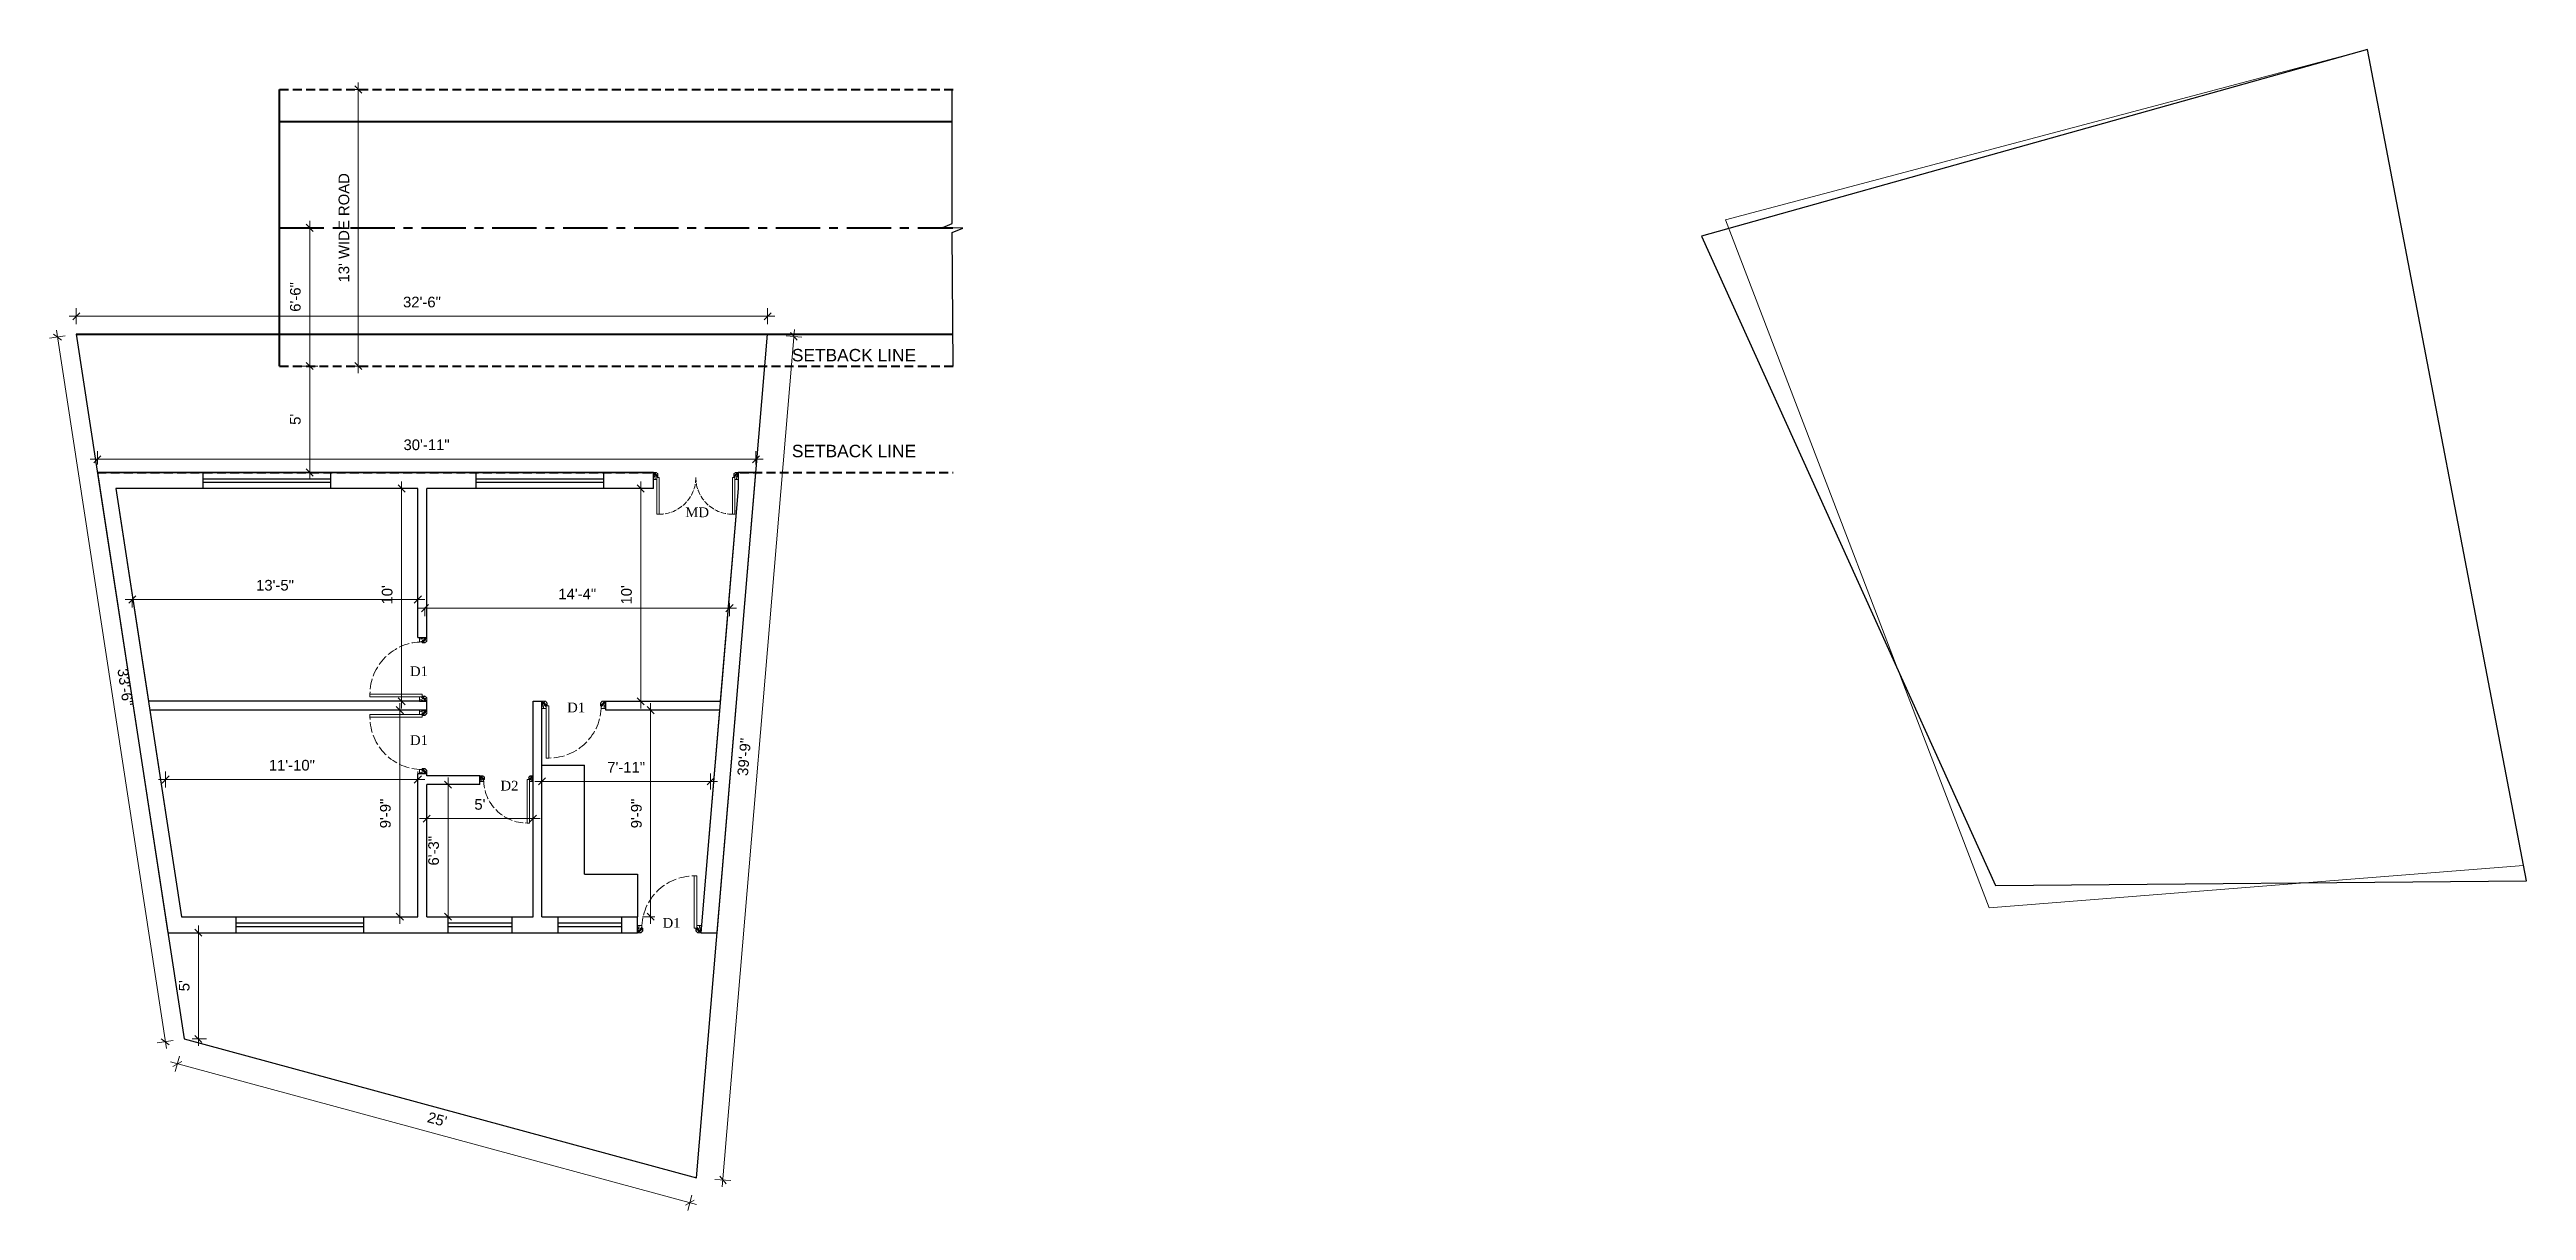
# Model space of a CAD drawing. Header units: inches. Extents: x 40927 to 78083, y -14649 to -3084.
# Drawn here: x 59810 to 61207, y -13404 to -12749 of the extents above; entities that cross this region are included whole.
import ezdxf

# ---------------------------------------------------------------- set-up
doc = ezdxf.new("R2010")
doc.units = ezdxf.units.IN
doc.header["$MEASUREMENT"] = 0
for name, pattern in [('ACAD_ISO02W100', [15, 12, -3]), ('CENTER', [2, 1.25, -0.25, 0.25, -0.25]), ('CONTINUA', [0]), ('DASHED2', [0.375, 0.25, -0.125])]:
    doc.linetypes.add(name, pattern=pattern)
for name, color, linetype, lineweight in [('A_Title Text', 105, 'Continuous', 60), ('Dim - internal', 4, 'Continuous', 9), ('Door-window', 150, 'Continuous', 9), ('ELE1', 3, 'Continuous', 9), ('ELEVATION', 6, 'Continuous', 30), ('hatch', 30, 'Continuous', 5), ('WALL', 240, 'Continuous', 30)]:
    doc.layers.add(name, color=color, linetype=linetype, lineweight=lineweight)
doc.layers.add('PDF_Boundary', color=7, linetype='Continuous')
doc.layers.add('PDF_Text', color=7, linetype='Continuous')
doc.styles.add('Arial', font='arial.ttf')
doc.styles.add('PDF Arial', font='arial.ttf')
doc.styles.get("Standard").update_dxf_attribs({"font": 'times.ttf'})
doc.dimstyles.new('Sudeep', dxfattribs={"dimtxt": 6, "dimasz": 4, "dimexe": 4.5, "dimexo": 4.5, "dimgap": 5, "dimtad": 1, "dimdec": 0, "dimlunit": 4, "dimtxsty": 'Arial', "dimblk": 'OBLIQUE', "dimcen": 250, "dimdle": 4, "dimclrd": 86, "dimclre": 5, "dimclrt": 1, "dimadec": 0, "dimazin": 0, "dimtfac": 1, "dimtdec": 0, "dimtix": 1, "dimtmove": 1, "dimatfit": 3, "dimldrblk": 'OBLIQUE', "dimfxl": 4.5, "dimfxlon": 1, "dimfrac": 2, "dimlwd": 15, "dimlwe": 13, "dimarcsym": 0})

msp = doc.modelspace()

# ---------------------------------------------------------------- texts
at = {"char_height": 5.4869}
for s, insert, width, attachment_point in [('{\\fTimes New Roman|b0|i0|c0|p18;MD}', (60168.49, -13007.49), 1396.073, 1), ('{\\fTimes New Roman|b0|i0|c0|p18;D1}', (60013.15, -13097.13), 54.2013, 1), ('{\\fTimes New Roman|b0|i0|c0|p18;D1}', (60101.82, -13117.55), 54.2013, 1), ('{\\fTimes New Roman|b0|i0|c0|p18;D1}', (60013.15, -13141.46), 54.2013, 7), ('{\\fTimes New Roman|b0|i0|c0|p18;D2}', (60064.2, -13167.15), 54.2013, 7), ('{\\fTimes New Roman|b0|i0|c0|p18;D1}', (60155.64, -13239.07), 54.2013, 1)]:
    msp.add_mtext(s, dxfattribs=dict(at, insert=insert, width=width, attachment_point=attachment_point))
at = {"layer": 'PDF_Text', "char_height": 7, "attachment_point": 7, "style": 'PDF Arial'}
for insert in [(60228.57, -12925.21), (60228.57, -12979.27)]:
    msp.add_mtext('SETBACK LINE', dxfattribs=dict(at, insert=insert))

# ---------------------------------------------------------------- blocks, each defined once
blk = doc.blocks.new('_Oblique')
at = {"color": 0, "linetype": 'ByBlock', "lineweight": -2}
blk.add_line((-0.5, -0.5), (0.5, 0.5), dxfattribs=at)
blk = doc.blocks.new('*D966')
at = {"layer": 'A_Title Text', "color": 86, "lineweight": 15, "transparency": 16777216}
blk.add_line((60007.4, -13242.3), (60007.4, -13117.8), dxfattribs=at)
at = {"layer": 'A_Title Text', "color": 5, "lineweight": 13, "transparency": 16777216}
for p, q in [((60011.9, -13121.8), (60002.9, -13121.8)), ((60011.9, -13238.3), (60002.9, -13238.3))]:
    blk.add_line(p, q, dxfattribs=at)
at = {"layer": 'Defpoints', "color": 0, "transparency": 16777216}
for p in [(60007.4, -13121.8), (60017.6, -13121.8), (60017.6, -13238.3)]:
    blk.add_point(p, dxfattribs=at)
at = {"layer": 'A_Title Text', "color": 86, "lineweight": 15, "transparency": 16777216, "xscale": 4, "yscale": 4, "zscale": 4}
for p, rotation in [((60007.4, -13121.8), 90), ((60007.4, -13238.3), 270)]:
    blk.add_blockref('_Oblique', p, dxfattribs=dict(at, rotation=rotation))
at = {"layer": 'A_Title Text', "color": 1, "transparency": 16777216, "insert": (59999.3, -13180.1), "char_height": 6, "attachment_point": 5, "rotation": 90, "style": 'Arial'}
blk.add_mtext('9\'-9"', dxfattribs=at)
blk = doc.blocks.new('*D967')
at = {"layer": 'A_Title Text', "color": 86, "lineweight": 15, "transparency": 16777216}
blk.add_line((59956.6, -12923.8), (59956.6, -12991.8), dxfattribs=at)
at = {"layer": 'A_Title Text', "color": 5, "lineweight": 13, "transparency": 16777216}
for p, q in [((59952.1, -12927.8), (59961.1, -12927.8)), ((59952.1, -12987.8), (59961.1, -12987.8))]:
    blk.add_line(p, q, dxfattribs=at)
at = {"layer": 'Defpoints', "color": 0, "transparency": 16777216}
for p in [(59939.6, -12927.8), (59939.6, -12987.8), (59956.6, -12987.8)]:
    blk.add_point(p, dxfattribs=at)
at = {"layer": 'A_Title Text', "color": 86, "lineweight": 15, "transparency": 16777216, "xscale": 4, "yscale": 4, "zscale": 4}
for p, rotation in [((59956.6, -12927.8), 90), ((59956.6, -12987.8), 270)]:
    blk.add_blockref('_Oblique', p, dxfattribs=dict(at, rotation=rotation))
at = {"layer": 'A_Title Text', "color": 1, "transparency": 16777216, "insert": (59948.5, -12957.8), "char_height": 6, "attachment_point": 5, "rotation": 90, "style": 'Arial'}
blk.add_mtext("5'", dxfattribs=at)
blk = doc.blocks.new('*D968')
at = {"layer": 'A_Title Text', "color": 86, "lineweight": 15, "transparency": 16777216}
blk.add_line((59893.8, -13311.2), (59893.8, -13243.3), dxfattribs=at)
at = {"layer": 'A_Title Text', "color": 5, "lineweight": 13, "transparency": 16777216}
for p, q in [((59890.2, -13247.3), (59898.3, -13247.3)), ((59890.2, -13307.2), (59898.3, -13307.2))]:
    blk.add_line(p, q, dxfattribs=at)
at = {"layer": 'Defpoints', "color": 0, "transparency": 16777216}
for p in [(59885.7, -13247.3), (59893.8, -13247.3), (59885.7, -13307.2)]:
    blk.add_point(p, dxfattribs=at)
at = {"layer": 'A_Title Text', "color": 86, "lineweight": 15, "transparency": 16777216, "xscale": 4, "yscale": 4, "zscale": 4}
for p, rotation in [((59893.8, -13247.3), 90), ((59893.8, -13307.2), 270)]:
    blk.add_blockref('_Oblique', p, dxfattribs=dict(at, rotation=rotation))
at = {"layer": 'A_Title Text', "color": 1, "transparency": 16777216, "insert": (59885.8, -13277.2), "char_height": 6, "attachment_point": 5, "rotation": 90, "style": 'Arial'}
blk.add_mtext("5'", dxfattribs=at)
blk = doc.blocks.new('*D969')
at = {"layer": 'A_Title Text', "color": 86, "lineweight": 15, "transparency": 16777216}
blk.add_line((59871.3, -13160.9), (60021.6, -13160.9), dxfattribs=at)
at = {"layer": 'A_Title Text', "color": 5, "lineweight": 13, "transparency": 16777216}
for p, q in [((59875.3, -13165.4), (59875.3, -13156.4)), ((60017.6, -13165.4), (60017.6, -13156.4))]:
    blk.add_line(p, q, dxfattribs=at)
at = {"layer": 'Defpoints', "color": 0, "transparency": 16777216}
for p in [(60017.6, -13160.9), (59875.3, -13180.1), (60017.6, -13180.1)]:
    blk.add_point(p, dxfattribs=at)
at = {"layer": 'A_Title Text', "color": 86, "lineweight": 15, "transparency": 16777216, "xscale": 4, "yscale": 4, "zscale": 4, "rotation": 180}
blk.add_blockref('_Oblique', (59875.3, -13160.9), dxfattribs=at)
at = {"layer": 'A_Title Text', "color": 86, "lineweight": 15, "transparency": 16777216, "xscale": 4, "yscale": 4, "zscale": 4}
blk.add_blockref('_Oblique', (60017.6, -13160.9), dxfattribs=at)
at = {"layer": 'A_Title Text', "color": 1, "transparency": 16777216, "insert": (59946.5, -13152.9), "char_height": 6, "attachment_point": 5, "style": 'Arial'}
blk.add_mtext('11\'-10"', dxfattribs=at)
blk = doc.blocks.new('*D970')
at = {"layer": 'A_Title Text', "color": 86, "lineweight": 15, "transparency": 16777216}
blk.add_line((60186.7, -13162), (60083.6, -13162), dxfattribs=at)
at = {"layer": 'A_Title Text', "color": 5, "lineweight": 13, "transparency": 16777216}
for p, q in [((60087.6, -13166.5), (60087.6, -13157.5)), ((60182.7, -13166.5), (60182.7, -13157.5))]:
    blk.add_line(p, q, dxfattribs=at)
at = {"layer": 'Defpoints', "color": 0, "transparency": 16777216}
for p in [(60087.6, -13162), (60087.6, -13180.1), (60182.7, -13184.6)]:
    blk.add_point(p, dxfattribs=at)
at = {"layer": 'A_Title Text', "color": 86, "lineweight": 15, "transparency": 16777216, "xscale": 4, "yscale": 4, "zscale": 4, "rotation": 180}
blk.add_blockref('_Oblique', (60087.6, -13162), dxfattribs=at)
at = {"layer": 'A_Title Text', "color": 86, "lineweight": 15, "transparency": 16777216, "xscale": 4, "yscale": 4, "zscale": 4}
blk.add_blockref('_Oblique', (60182.7, -13162), dxfattribs=at)
at = {"layer": 'A_Title Text', "color": 1, "transparency": 16777216, "insert": (60135.1, -13154), "char_height": 6, "attachment_point": 5, "style": 'Arial'}
blk.add_mtext('7\'-11"', dxfattribs=at)
blk = doc.blocks.new('*D971')
at = {"layer": 'A_Title Text', "color": 86, "lineweight": 15, "transparency": 16777216}
blk.add_line((60148.9, -13117.8), (60148.9, -13242.3), dxfattribs=at)
at = {"layer": 'A_Title Text', "color": 5, "lineweight": 13, "transparency": 16777216}
for p, q in [((60151.3, -13121.8), (60144.4, -13121.8)), ((60151.3, -13238.3), (60144.4, -13238.3))]:
    blk.add_line(p, q, dxfattribs=at)
at = {"layer": 'Defpoints', "color": 0, "transparency": 16777216}
for p in [(60155.8, -13121.8), (60148.9, -13238.3), (60155.8, -13238.3)]:
    blk.add_point(p, dxfattribs=at)
at = {"layer": 'A_Title Text', "color": 86, "lineweight": 15, "transparency": 16777216, "xscale": 4, "yscale": 4, "zscale": 4}
for p, rotation in [((60148.9, -13121.8), 90), ((60148.9, -13238.3), 270)]:
    blk.add_blockref('_Oblique', p, dxfattribs=dict(at, rotation=rotation))
at = {"layer": 'A_Title Text', "color": 1, "transparency": 16777216, "insert": (60140.9, -13180.1), "char_height": 6, "attachment_point": 5, "rotation": 90, "style": 'Arial'}
blk.add_mtext('9\'-9"', dxfattribs=at)
blk = doc.blocks.new('*D972')
at = {"layer": 'A_Title Text', "color": 86, "lineweight": 15, "transparency": 16777216}
blk.add_line((60008.4, -13120.8), (60008.4, -12992.8), dxfattribs=at)
at = {"layer": 'A_Title Text', "color": 5, "lineweight": 13, "transparency": 16777216}
for p, q in [((60012.9, -12996.8), (60003.9, -12996.8)), ((60012.9, -13116.8), (60003.9, -13116.8))]:
    blk.add_line(p, q, dxfattribs=at)
at = {"layer": 'Defpoints', "color": 0, "transparency": 16777216}
for p in [(60008.4, -12996.8), (60017.6, -12996.8), (60017.6, -13116.8)]:
    blk.add_point(p, dxfattribs=at)
at = {"layer": 'A_Title Text', "color": 86, "lineweight": 15, "transparency": 16777216, "xscale": 4, "yscale": 4, "zscale": 4}
for p, rotation in [((60008.4, -12996.8), 90), ((60008.4, -13116.8), 270)]:
    blk.add_blockref('_Oblique', p, dxfattribs=dict(at, rotation=rotation))
at = {"layer": 'A_Title Text', "color": 1, "transparency": 16777216, "insert": (60000.3, -13056.8), "char_height": 6, "attachment_point": 5, "rotation": 90, "style": 'Arial'}
blk.add_mtext("10'", dxfattribs=at)
blk = doc.blocks.new('*D973')
at = {"layer": 'A_Title Text', "color": 86, "lineweight": 15, "transparency": 16777216}
blk.add_line((59852.5, -13059.4), (60021.6, -13059.4), dxfattribs=at)
at = {"layer": 'A_Title Text', "color": 5, "lineweight": 13, "transparency": 16777216}
for p, q in [((59856.5, -13059.4), (59856.5, -13063.9)), ((60017.6, -13059.4), (60017.6, -13063.9))]:
    blk.add_line(p, q, dxfattribs=at)
at = {"layer": 'Defpoints', "color": 0, "transparency": 16777216}
for p in [(59856.5, -13056.8), (60017.6, -13056.8), (60017.6, -13059.4)]:
    blk.add_point(p, dxfattribs=at)
at = {"layer": 'A_Title Text', "color": 86, "lineweight": 15, "transparency": 16777216, "xscale": 4, "yscale": 4, "zscale": 4, "rotation": 180}
blk.add_blockref('_Oblique', (59856.5, -13059.4), dxfattribs=at)
at = {"layer": 'A_Title Text', "color": 86, "lineweight": 15, "transparency": 16777216, "xscale": 4, "yscale": 4, "zscale": 4}
blk.add_blockref('_Oblique', (60017.6, -13059.4), dxfattribs=at)
at = {"layer": 'A_Title Text', "color": 1, "transparency": 16777216, "insert": (59937, -13051.4), "char_height": 6, "attachment_point": 5, "style": 'Arial'}
blk.add_mtext('13\'-5"', dxfattribs=at)
blk = doc.blocks.new('*D974')
at = {"layer": 'A_Title Text', "color": 86, "lineweight": 15, "transparency": 16777216}
blk.add_line((60212.3, -12980.3), (59832.8, -12980.3), dxfattribs=at)
at = {"layer": 'A_Title Text', "color": 5, "lineweight": 13, "transparency": 16777216}
for p, q in [((59836.8, -12983.3), (59836.8, -12975.8)), ((60208.3, -12983.3), (60208.3, -12975.8))]:
    blk.add_line(p, q, dxfattribs=at)
at = {"layer": 'Defpoints', "color": 0, "transparency": 16777216}
for p in [(59836.8, -12980.3), (59836.8, -12987.8), (60208.3, -12987.8)]:
    blk.add_point(p, dxfattribs=at)
at = {"layer": 'A_Title Text', "color": 86, "lineweight": 15, "transparency": 16777216, "xscale": 4, "yscale": 4, "zscale": 4, "rotation": 180}
blk.add_blockref('_Oblique', (59836.8, -12980.3), dxfattribs=at)
at = {"layer": 'A_Title Text', "color": 86, "lineweight": 15, "transparency": 16777216, "xscale": 4, "yscale": 4, "zscale": 4}
blk.add_blockref('_Oblique', (60208.3, -12980.3), dxfattribs=at)
at = {"layer": 'A_Title Text', "color": 1, "transparency": 16777216, "insert": (60022.5, -12972.2), "char_height": 6, "attachment_point": 5, "style": 'Arial'}
blk.add_mtext('30\'-11"', dxfattribs=at)
blk = doc.blocks.new('*D975')
at = {"layer": 'A_Title Text', "color": 86, "lineweight": 15, "transparency": 16777216}
blk.add_line((60017.6, -13064.3), (60197.4, -13064.3), dxfattribs=at)
at = {"layer": 'A_Title Text', "color": 5, "lineweight": 13, "transparency": 16777216}
for p, q in [((60021.6, -13063.9), (60021.6, -13068.8)), ((60193.4, -13061.3), (60193.4, -13068.8))]:
    blk.add_line(p, q, dxfattribs=at)
at = {"layer": 'Defpoints', "color": 0, "transparency": 16777216}
for p in [(60021.6, -13059.4), (60193.4, -13056.8), (60193.4, -13064.3)]:
    blk.add_point(p, dxfattribs=at)
at = {"layer": 'A_Title Text', "color": 86, "lineweight": 15, "transparency": 16777216, "xscale": 4, "yscale": 4, "zscale": 4, "rotation": 180}
blk.add_blockref('_Oblique', (60021.6, -13064.3), dxfattribs=at)
at = {"layer": 'A_Title Text', "color": 86, "lineweight": 15, "transparency": 16777216, "xscale": 4, "yscale": 4, "zscale": 4}
blk.add_blockref('_Oblique', (60193.4, -13064.3), dxfattribs=at)
at = {"layer": 'A_Title Text', "color": 1, "transparency": 16777216, "insert": (60107.5, -13056.3), "char_height": 6, "attachment_point": 5, "style": 'Arial'}
blk.add_mtext('14\'-4"', dxfattribs=at)
blk = doc.blocks.new('*D976')
at = {"layer": 'A_Title Text', "color": 86, "lineweight": 15, "transparency": 16777216}
blk.add_line((60143.3, -13120.8), (60143.3, -12992.8), dxfattribs=at)
at = {"layer": 'A_Title Text', "color": 5, "lineweight": 13, "transparency": 16777216}
for p, q in [((60138.8, -12996.8), (60147.8, -12996.8)), ((60138.8, -13116.8), (60147.8, -13116.8))]:
    blk.add_line(p, q, dxfattribs=at)
at = {"layer": 'Defpoints', "color": 0, "transparency": 16777216}
for p in [(60022.6, -12996.8), (60143.3, -12996.8), (60022.6, -13116.8)]:
    blk.add_point(p, dxfattribs=at)
at = {"layer": 'A_Title Text', "color": 86, "lineweight": 15, "transparency": 16777216, "xscale": 4, "yscale": 4, "zscale": 4}
for p, rotation in [((60143.3, -12996.8), 90), ((60143.3, -13116.8), 270)]:
    blk.add_blockref('_Oblique', p, dxfattribs=dict(at, rotation=rotation))
at = {"layer": 'A_Title Text', "color": 1, "transparency": 16777216, "insert": (60135.3, -13056.8), "char_height": 6, "attachment_point": 5, "rotation": 90, "style": 'Arial'}
blk.add_mtext("10'", dxfattribs=at)
blk = doc.blocks.new('*D977')
at = {"layer": 'A_Title Text', "color": 86, "lineweight": 15, "transparency": 16777216}
blk.add_line((60034.6, -13242.3), (60034.6, -13159.8), dxfattribs=at)
at = {"layer": 'A_Title Text', "color": 5, "lineweight": 13, "transparency": 16777216}
for p, q in [((60030.1, -13163.8), (60039.1, -13163.8)), ((60030.1, -13238.3), (60039.1, -13238.3))]:
    blk.add_line(p, q, dxfattribs=at)
at = {"layer": 'Defpoints', "color": 0, "transparency": 16777216}
for p in [(60022.6, -13163.8), (60034.6, -13163.8), (60022.6, -13238.3)]:
    blk.add_point(p, dxfattribs=at)
at = {"layer": 'A_Title Text', "color": 86, "lineweight": 15, "transparency": 16777216, "xscale": 4, "yscale": 4, "zscale": 4}
for p, rotation in [((60034.6, -13163.8), 90), ((60034.6, -13238.3), 270)]:
    blk.add_blockref('_Oblique', p, dxfattribs=dict(at, rotation=rotation))
at = {"layer": 'A_Title Text', "color": 1, "transparency": 16777216, "insert": (60026.5, -13201.1), "char_height": 6, "attachment_point": 5, "rotation": 90, "style": 'Arial'}
blk.add_mtext('6\'-3"', dxfattribs=at)
blk = doc.blocks.new('*D978')
at = {"layer": 'A_Title Text', "color": 86, "lineweight": 15, "transparency": 16777216}
blk.add_line((60086.6, -13183), (60018.6, -13183), dxfattribs=at)
at = {"layer": 'A_Title Text', "color": 5, "lineweight": 13, "transparency": 16777216}
for p, q in [((60022.6, -13178.5), (60022.6, -13187.5)), ((60082.6, -13178.5), (60082.6, -13187.5))]:
    blk.add_line(p, q, dxfattribs=at)
at = {"layer": 'Defpoints', "color": 0, "transparency": 16777216}
for p in [(60022.6, -13163.8), (60082.6, -13163.8), (60022.6, -13183)]:
    blk.add_point(p, dxfattribs=at)
at = {"layer": 'A_Title Text', "color": 86, "lineweight": 15, "transparency": 16777216, "xscale": 4, "yscale": 4, "zscale": 4, "rotation": 180}
blk.add_blockref('_Oblique', (60022.6, -13183), dxfattribs=at)
at = {"layer": 'A_Title Text', "color": 86, "lineweight": 15, "transparency": 16777216, "xscale": 4, "yscale": 4, "zscale": 4}
blk.add_blockref('_Oblique', (60082.6, -13183), dxfattribs=at)
at = {"layer": 'A_Title Text', "color": 1, "transparency": 16777216, "insert": (60052.6, -13175), "char_height": 6, "attachment_point": 5, "style": 'Arial'}
blk.add_mtext("5'", dxfattribs=at)
blk = doc.blocks.new('*D980')
at = {"layer": 'A_Title Text', "color": 5, "lineweight": 13, "transparency": 16777216}
for p, q in [((59961.1, -12849.8), (59952.1, -12849.8)), ((59961.1, -12927.8), (59952.1, -12927.8))]:
    blk.add_line(p, q, dxfattribs=at)
at = {"layer": 'A_Title Text', "color": 86, "lineweight": 15, "transparency": 16777216}
blk.add_line((59956.6, -12845.8), (59956.6, -12931.8), dxfattribs=at)
at = {"layer": 'Defpoints', "color": 0, "transparency": 16777216}
for p in [(60129.4, -12849.8), (59956.6, -12927.8), (60129.4, -12927.8)]:
    blk.add_point(p, dxfattribs=at)
at = {"layer": 'A_Title Text', "color": 86, "lineweight": 15, "transparency": 16777216, "xscale": 4, "yscale": 4, "zscale": 4}
for p, rotation in [((59956.6, -12849.8), 90), ((59956.6, -12927.8), 270)]:
    blk.add_blockref('_Oblique', p, dxfattribs=dict(at, rotation=rotation))
at = {"layer": 'A_Title Text', "color": 1, "transparency": 16777216, "insert": (59948.5, -12888.8), "char_height": 6, "attachment_point": 5, "rotation": 90, "style": 'Arial'}
blk.add_mtext('6\'-6"', dxfattribs=at)
blk = doc.blocks.new('*D981')
at = {"layer": 'A_Title Text', "color": 86, "lineweight": 15, "transparency": 16777216}
blk.add_line((59984, -12931.8), (59984, -12767.8), dxfattribs=at)
at = {"layer": 'A_Title Text', "color": 5, "lineweight": 13, "transparency": 16777216}
for p, q in [((59988.5, -12771.8), (59979.5, -12771.8)), ((59988.5, -12927.8), (59979.5, -12927.8))]:
    blk.add_line(p, q, dxfattribs=at)
at = {"layer": 'Defpoints', "color": 0, "transparency": 16777216}
for p in [(59984, -12771.8), (60129.5, -12771.8), (60129.5, -12927.8)]:
    blk.add_point(p, dxfattribs=at)
at = {"layer": 'A_Title Text', "color": 86, "lineweight": 15, "transparency": 16777216, "xscale": 4, "yscale": 4, "zscale": 4}
for p, rotation in [((59984, -12771.8), 90), ((59984, -12927.8), 270)]:
    blk.add_blockref('_Oblique', p, dxfattribs=dict(at, rotation=rotation))
at = {"layer": 'A_Title Text', "color": 1, "transparency": 16777216, "insert": (59975.9, -12849.8), "char_height": 6, "attachment_point": 5, "rotation": 90, "style": 'Arial'}
blk.add_mtext("13' WIDE ROAD", dxfattribs=at)
blk = doc.blocks.new("D 3'")
at = {"layer": 'Door-window', "linetype": 'Continuous', "ltscale": 0.25}
for p, q in [((3749.6, -16741), (3749.6, -16711.5)), ((3751.1, -16711.5), (3749.6, -16711.5)), ((3751.1, -16741), (3751.1, -16711.5)), ((3747.1, -16743.5), (3747.1, -16739.5)), ((3747.1, -16739.5), (3749.6, -16739.5)), ((3747.1, -16743.5), (3749.1, -16743.5)), ((3749.1, -16743.5), (3750.1, -16742.5)), ((3749.6, -16741), (3751.1, -16741)), ((3750.1, -16742.5), (3750.1, -16741)), ((3780.1, -16742.5), (3780.1, -16741)), ((3780.6, -16741), (3780.1, -16741)), ((3781.1, -16743.5), (3780.1, -16742.5)), ((3783.1, -16739.5), (3780.6, -16739.5)), ((3780.6, -16739.5), (3780.6, -16741)), ((3783.1, -16743.5), (3781.1, -16743.5)), ((3783.1, -16743.5), (3783.1, -16739.5))]:
    blk.add_line(p, q, dxfattribs=at)
at = {"layer": 'Door-window', "linetype": 'ACAD_ISO02W100', "ltscale": 0.5}
blk.add_arc((3751.1, -16741), 29.5, 0, 90, dxfattribs=at)
at = {"layer": 'hatch', "color": 8}
for p, q in [((3747.1, -16743.5), (3748.2, -16739.5)), ((3747.1, -16743.5), (3749.6, -16740.4)), ((3747.1, -16743.5), (3750.1, -16741.2)), ((3783.1, -16743.5), (3780.1, -16741.2)), ((3783.1, -16743.5), (3780.6, -16740.4)), ((3783.1, -16743.5), (3782.1, -16739.5))]:
    blk.add_line(p, q, dxfattribs=at)
for centre, radius, start, end in [((3747.4, -16743.6), 2.93, 20.9872, 95.0825), ((3747.4, -16743.6), 1.42, 5.1372, 101.4864), ((3782.9, -16743.6), 2.93, 84.9175, 159.0128), ((3782.9, -16743.6), 1.42, 78.5136, 174.8628)]:
    blk.add_arc(centre, radius, start, end, dxfattribs=at)
blk = doc.blocks.new('A$C6FA92B9D')
at = {"layer": 'Door-window', "linetype": 'Continuous', "ltscale": 0.25}
for p, q in [((20.8, 46), (0, 46)), ((0, 44.8), (0, 46)), ((20.8, 44.8), (0, 44.8)), ((19.6, 48), (19.6, 46)), ((23.6, 48), (19.6, 48)), ((23.6, 48), (19.6, 48)), ((19.6, 46), (20.8, 46)), ((20.8, 46), (20.8, 45.6)), ((20.8, 46), (20.8, 44.8)), ((22.8, 45.6), (20.8, 45.6)), ((23.6, 46.4), (22.8, 45.6)), ((23.6, 48), (23.6, 46.4)), ((20.8, 3.2), (0, 3.2)), ((0, 3.2), (0, 2)), ((20.8, 2), (0, 2)), ((19.6, 2), (20.8, 2)), ((19.6, 0), (19.6, 2)), ((23.6, 0), (19.6, 0)), ((23.6, 0), (19.6, 0)), ((20.8, 2), (20.8, 3.2)), ((20.8, 2), (20.8, 2.4)), ((22.8, 2.4), (20.8, 2.4)), ((23.6, 1.6), (22.8, 2.4)), ((23.6, 0), (23.6, 1.6))]:
    blk.add_line(p, q, dxfattribs=at)
at = {"layer": 'Door-window', "linetype": 'ACAD_ISO02W100', "ltscale": 0.25}
for centre, start, end in [((20.8, 44.8), 180, 270), ((20.8, 3.2), 90, 180)]:
    blk.add_arc(centre, 20.8, start, end, dxfattribs=at)
at = {"layer": 'hatch', "color": 8}
for p, q in [((23.6, 48), (19.6, 46.9)), ((23.6, 48), (20.8, 45.7)), ((23.6, 48), (21.8, 45.6)), ((23.6, 0), (19.6, 1.1)), ((23.6, 0), (20.8, 2.3)), ((23.6, 0), (21.8, 2.4))]:
    blk.add_line(p, q, dxfattribs=at)
for centre, radius, start, end in [((23.7, 47.8), 2.35, 174.9175, 249.0128), ((23.7, 47.8), 1.13, 168.5136, 264.8628), ((23.7, 0.2), 2.35, 110.9872, 185.0825), ((23.7, 0.2), 1.13, 95.1372, 191.4864)]:
    blk.add_arc(centre, radius, start, end, dxfattribs=at)
blk = doc.blocks.new('*D982')
at = {"layer": 'A_Title Text', "color": 86, "lineweight": 15, "transparency": 16777216}
blk.add_line((59878, -13320.2), (60174.8, -13400.6), dxfattribs=at)
at = {"layer": 'A_Title Text', "color": 5, "lineweight": 13, "transparency": 16777216}
for p, q in [((59883.1, -13316.9), (59880.7, -13325.6)), ((60172.1, -13395.3), (60169.8, -13403.9))]:
    blk.add_line(p, q, dxfattribs=at)
at = {"layer": 'Defpoints', "color": 0, "transparency": 16777216}
for p in [(59885.7, -13307.2), (60174.8, -13385.5), (60171, -13399.6)]:
    blk.add_point(p, dxfattribs=at)
at = {"layer": 'A_Title Text', "color": 86, "lineweight": 15, "transparency": 16777216, "xscale": 4, "yscale": 4, "zscale": 4}
for p, rotation in [((59881.9, -13321.3), 164.8399575509016), ((60171, -13399.6), 344.8399575509015)]:
    blk.add_blockref('_Oblique', p, dxfattribs=dict(at, rotation=rotation))
at = {"layer": 'A_Title Text', "color": 1, "transparency": 16777216, "insert": (60028.5, -13352.6), "char_height": 6, "attachment_point": 5, "rotation": 344.84, "style": 'Arial'}
blk.add_mtext("25'", dxfattribs=at)
blk = doc.blocks.new('*D983')
at = {"layer": 'A_Title Text', "color": 5, "lineweight": 13, "transparency": 16777216}
for p, q in [((59818.7, -12910.7), (59809.8, -12912.1)), ((59879.5, -13308.1), (59870.6, -13309.5))]:
    blk.add_line(p, q, dxfattribs=at)
at = {"layer": 'A_Title Text', "color": 86, "lineweight": 15, "transparency": 16777216}
blk.add_line((59813.7, -12907.5), (59875.7, -13312.7), dxfattribs=at)
at = {"layer": 'Defpoints', "color": 0, "transparency": 16777216}
for p in [(59824.9, -12909.8), (59875.1, -13308.8), (59885.7, -13307.2)]:
    blk.add_point(p, dxfattribs=at)
at = {"layer": 'A_Title Text', "color": 86, "lineweight": 15, "transparency": 16777216, "xscale": 4, "yscale": 4, "zscale": 4}
for p, rotation in [((59814.3, -12911.4), 98.70344886768218), ((59875.1, -13308.8), 278.7034488676821)]:
    blk.add_blockref('_Oblique', p, dxfattribs=dict(at, rotation=rotation))
at = {"layer": 'A_Title Text', "color": 1, "transparency": 16777216, "insert": (59852.6, -13108.9), "char_height": 6, "attachment_point": 5, "rotation": 278.7034, "style": 'Arial'}
blk.add_mtext('33\'-6"', dxfattribs=at)
blk = doc.blocks.new('*D984')
at = {"layer": 'A_Title Text', "color": 86, "lineweight": 15, "transparency": 16777216}
blk.add_line((60189.3, -13390.7), (60230.1, -12907.1), dxfattribs=at)
at = {"layer": 'A_Title Text', "color": 5, "lineweight": 13, "transparency": 16777216}
for p, q in [((60225.3, -12910.7), (60234.2, -12911.4)), ((60185.2, -13386.4), (60194.2, -13387.1))]:
    blk.add_line(p, q, dxfattribs=at)
at = {"layer": 'Defpoints', "color": 0, "transparency": 16777216}
for p in [(60214.9, -12909.8), (60229.7, -12911), (60174.8, -13385.5)]:
    blk.add_point(p, dxfattribs=at)
at = {"layer": 'A_Title Text', "color": 86, "lineweight": 15, "transparency": 16777216, "xscale": 4, "yscale": 4, "zscale": 4}
for p, rotation in [((60229.7, -12911), 85.18472226389899), ((60189.7, -13386.7), 265.184722263899)]:
    blk.add_blockref('_Oblique', p, dxfattribs=dict(at, rotation=rotation))
at = {"layer": 'A_Title Text', "color": 1, "transparency": 16777216, "insert": (60201.7, -13148.2), "char_height": 6, "attachment_point": 5, "rotation": 85.1847, "style": 'Arial'}
blk.add_mtext('39\'-9"', dxfattribs=at)
blk = doc.blocks.new('*D985')
at = {"layer": 'A_Title Text', "color": 5, "lineweight": 13, "transparency": 16777216}
for p, q in [((59824.9, -12904.2), (59824.9, -12895.2)), ((60214.9, -12904.2), (60214.9, -12895.2))]:
    blk.add_line(p, q, dxfattribs=at)
at = {"layer": 'A_Title Text', "color": 86, "lineweight": 15, "transparency": 16777216}
blk.add_line((59820.9, -12899.7), (60218.9, -12899.7), dxfattribs=at)
at = {"layer": 'Defpoints', "color": 0, "transparency": 16777216}
for p in [(59824.9, -12909.8), (60214.9, -12899.7), (60214.9, -12909.8)]:
    blk.add_point(p, dxfattribs=at)
at = {"layer": 'A_Title Text', "color": 86, "lineweight": 15, "transparency": 16777216, "xscale": 4, "yscale": 4, "zscale": 4, "rotation": 180}
blk.add_blockref('_Oblique', (59824.9, -12899.7), dxfattribs=at)
at = {"layer": 'A_Title Text', "color": 86, "lineweight": 15, "transparency": 16777216, "xscale": 4, "yscale": 4, "zscale": 4}
blk.add_blockref('_Oblique', (60214.9, -12899.7), dxfattribs=at)
at = {"layer": 'A_Title Text', "color": 1, "transparency": 16777216, "insert": (60019.9, -12891.7), "char_height": 6, "attachment_point": 5, "style": 'Arial'}
blk.add_mtext('32\'-6"', dxfattribs=at)

# ---------------------------------------------------------------- dimensions: what is measured, and where the dimension line sits
at = {"layer": 'A_Title Text'}
dim = msp.add_linear_dim(base=(59983.98, -12771.79), p1=(60129.53, -12927.79), p2=(60129.53, -12771.79), angle=90, text="13' WIDE ROAD", dimstyle='Sudeep', dxfattribs=at)
dim.commit()
dim.dimension.update_dxf_attribs({"geometry": '*D981', "text_midpoint": (59975.88, -12849.79)})
for base, p1, p2, picture, middle in [((59956.6, -12927.79), (60129.45, -12849.79), (60129.45, -12927.79), '*D980', (59948.53, -12888.79)), ((59956.6, -12987.79), (59939.57, -12927.79), (59939.57, -12987.79), '*D967', (59948.55, -12957.79)), ((60008.37, -12996.79), (60017.58, -13116.79), (60017.58, -12996.79), '*D972', (60000.31, -13056.79)), ((60143.32, -12996.79), (60022.58, -13116.79), (60022.58, -12996.79), '*D976', (60135.26, -13056.79)), ((60007.36, -13121.79), (60017.58, -13238.31), (60017.58, -13121.79), '*D966', (59999.3, -13180.05)), ((60148.92, -13238.31), (60155.78, -13121.79), (60155.78, -13238.31), '*D971', (60140.85, -13180.05)), ((60034.56, -13163.79), (60022.58, -13238.31), (60022.58, -13163.79), '*D977', (60026.49, -13201.05)), ((59893.81, -13247.31), (59885.7, -13307.16), (59885.7, -13247.31), '*D968', (59885.76, -13277.24))]:
    dim = msp.add_linear_dim(base=base, p1=p1, p2=p2, angle=90, dimstyle='Sudeep', dxfattribs=at)
    dim.commit()
    dim.dimension.update_dxf_attribs({"geometry": picture, "text_midpoint": middle})
for base, p1, p2, picture, middle in [((60214.86, -12899.75), (59824.86, -12909.79), (60214.86, -12909.79), '*D985', (60019.86, -12891.68)), ((59836.8, -12980.3), (60208.29, -12987.79), (59836.8, -12987.79), '*D974', (60022.55, -12972.23)), ((60017.58, -13059.43), (59856.47, -13056.79), (60017.58, -13056.79), '*D973', (59937.03, -13051.36)), ((60193.45, -13064.31), (60021.58, -13059.43), (60193.45, -13056.79), '*D975', (60107.51, -13056.29)), ((60017.58, -13160.94), (59875.34, -13180.05), (60017.58, -13180.05), '*D969', (59946.46, -13152.87)), ((60087.58, -13162.03), (60182.69, -13184.55), (60087.58, -13180.05), '*D970', (60135.13, -13154.02)), ((60022.58, -13183.03), (60082.58, -13163.79), (60022.58, -13163.79), '*D978', (60052.58, -13174.98))]:
    dim = msp.add_linear_dim(base=base, p1=p1, p2=p2, dimstyle='Sudeep', dxfattribs=at)
    dim.commit()
    dim.dimension.update_dxf_attribs({"geometry": picture, "text_midpoint": middle})
for p1, p2, distance, picture, middle in [((59824.86, -12909.79), (59885.7, -13307.16), -10.73, '*D983', (59852.65, -13108.88)), ((60174.79, -13385.49), (60214.86, -12909.79), -14.93, '*D984', (60201.67, -13148.22)), ((59885.7, -13307.16), (60174.79, -13385.49), -14.61, '*D982', (60028.53, -13352.65))]:
    dim = msp.add_aligned_dim(p1=p1, p2=p2, distance=distance, dimstyle='Sudeep', dxfattribs=at)
    dim.commit()
    dim.dimension.update_dxf_attribs({"geometry": picture, "text_midpoint": middle})

# ---------------------------------------------------------------- linework, layer by layer
at = {"layer": 'ELE1'}
msp.add_line((59939.57, -12909.79), (59824.86, -12909.79), dxfattribs=at)
msp.add_lwpolyline([(60755.18, -12845.32), (61117.35, -12749.28), (61205.42, -13209.4), (60903.94, -13233.34)], close=True, dxfattribs=at)
at = {"layer": 'ELEVATION'}
for p, q in [((60214.86, -12909.79), (59824.86, -12909.79)), ((59824.86, -12909.79), (59885.7, -13307.16)), ((60174.79, -13385.49), (60214.86, -12909.79)), ((59836.8, -12987.79), (60150.5, -12987.79)), ((59896.43, -12996.79), (59896.43, -12987.79)), ((59896.43, -12991.29), (59968.43, -12991.29)), ((59896.43, -12993.29), (59968.43, -12993.29)), ((59968.43, -12996.79), (59968.43, -12987.79)), ((60050.54, -12996.79), (60050.54, -12987.79)), ((60050.54, -12991.29), (60122.54, -12991.29)), ((60050.54, -12993.29), (60122.54, -12993.29)), ((60122.54, -12996.79), (60122.54, -12987.79)), ((60150.5, -12996.79), (60150.5, -12987.79)), ((60198.31, -12987.79), (60198.31, -12996.79)), ((60199.26, -12987.79), (60208.29, -12987.79)), ((59847.29, -12996.79), (59865.66, -13116.79)), ((60017.58, -12996.79), (59847.29, -12996.79)), ((60017.58, -13080.79), (60017.58, -12996.79)), ((60150.5, -12996.79), (60022.58, -12996.79)), ((60022.58, -13080.79), (60022.58, -12996.79)), ((60188.39, -13116.79), (60198.5, -12996.79)), ((60017.58, -13080.79), (60022.58, -13080.79)), ((60022.58, -13116.79), (59865.66, -13116.79)), ((60022.58, -13121.79), (60022.58, -13116.79)), ((60082.58, -13116.79), (60087.58, -13116.79)), ((60082.58, -13158.79), (60082.58, -13116.79)), ((60087.58, -13121.79), (60087.58, -13116.79)), ((60123.58, -13121.79), (60123.58, -13116.79)), ((60123.58, -13116.79), (60188.39, -13116.79)), ((59866.42, -13121.79), (59884.26, -13238.31)), ((60022.58, -13121.79), (59866.42, -13121.79)), ((60087.58, -13238.31), (60087.58, -13121.79)), ((60187.97, -13121.79), (60123.58, -13121.79)), ((60177.4, -13247.31), (60187.97, -13121.79)), ((60017.58, -13238.31), (60017.58, -13157.79)), ((60022.58, -13157.79), (60017.58, -13157.79)), ((60022.58, -13158.79), (60022.58, -13157.79)), ((60052.58, -13158.79), (60022.58, -13158.79)), ((60052.58, -13163.79), (60052.58, -13158.79)), ((60082.58, -13163.79), (60082.58, -13158.79)), ((60087.58, -13152.79), (60111.58, -13152.79)), ((60111.58, -13214.31), (60111.58, -13152.79)), ((60022.58, -13238.31), (60022.58, -13163.79)), ((60052.58, -13163.79), (60022.58, -13163.79)), ((60082.58, -13238.31), (60082.58, -13163.79)), ((60111.58, -13214.31), (60141.4, -13214.31)), ((60141.4, -13214.31), (60141.4, -13238.31)), ((59884.26, -13238.31), (60017.58, -13238.31)), ((59914.92, -13238.31), (59914.92, -13247.31)), ((59914.92, -13241.81), (59986.92, -13241.81)), ((59914.92, -13243.81), (59986.92, -13243.81)), ((59986.92, -13238.31), (59986.92, -13247.31)), ((60022.58, -13238.31), (60082.58, -13238.31)), ((60034.58, -13238.31), (60034.58, -13247.31)), ((60034.58, -13241.81), (60070.58, -13241.81)), ((60034.58, -13243.81), (60070.58, -13243.81)), ((60070.58, -13238.31), (60070.58, -13247.31)), ((60087.58, -13238.31), (60141.4, -13238.31)), ((60096.49, -13238.31), (60096.49, -13247.31)), ((60096.49, -13241.81), (60132.49, -13241.81)), ((60096.49, -13243.81), (60132.49, -13243.81)), ((60132.49, -13238.31), (60132.49, -13247.31)), ((60141.4, -13247.31), (60141.4, -13238.31)), ((59885.7, -13307.16), (60174.79, -13385.49))]:
    msp.add_line(p, q, dxfattribs=at)
msp.add_lwpolyline([(61207.1, -13218.15), (61117.35, -12749.28), (60741.81, -12854.5), (60907.59, -13220.72)], close=True, dxfattribs=at)
at = {"layer": 'ELEVATION', "linetype": 'Continuous'}
msp.add_lwpolyline([(60319.48, -12927.79), (60319.04, -12852.54), (60324.98, -12849.92), (60313.67, -12849.67), (60319.04, -12847.3), (60319.04, -12771.79)], dxfattribs=at)
at = {"layer": 'ELEVATION'}
for points in [[(60150.5, -12987.79), (59836.8, -12987.79), (59876.53, -13247.31), (60141.4, -13247.31)], [(60177.4, -13247.31), (60186.43, -13247.31), (60208.29, -12987.79), (60198.31, -12987.79)], [(60017.58, -12996.79), (59847.29, -12996.79), (59884.26, -13238.31), (60017.58, -13238.31)], [(60150.5, -12996.79), (60022.58, -12996.79)], [(60178.16, -13238.31), (60198.5, -12996.79), (60198.31, -12996.79)], [(60022.58, -13238.31), (60082.58, -13238.31)], [(60087.58, -13238.31), (60141.4, -13238.31)]]:
    msp.add_lwpolyline(points, dxfattribs=at)
at = {"layer": 'PDF_Boundary', "lineweight": 40}
for p, q in [((59939.57, -12927.79), (59939.57, -12771.79)), ((59939.57, -12789.79), (60319.04, -12789.79)), ((59824.86, -12909.79), (60319.04, -12909.79))]:
    msp.add_line(p, q, dxfattribs=at)
at = {"layer": 'PDF_Boundary', "linetype": 'DASHED2', "lineweight": 40, "ltscale": 20}
for p, q in [((59939.57, -12771.79), (60319.48, -12771.79)), ((59939.57, -12927.79), (60319.48, -12927.79)), ((59836.8, -12987.79), (60150.5, -12987.79)), ((60199.26, -12987.79), (60319.48, -12987.79))]:
    msp.add_line(p, q, dxfattribs=at)
at = {"layer": 'PDF_Boundary', "linetype": 'CENTER', "lineweight": 40, "ltscale": 20}
msp.add_line((59939.57, -12849.79), (60319.32, -12849.79), dxfattribs=at)

# ---------------------------------------------------------------- block references
at = {"layer": 'Dim - internal', "xscale": -0.9958856808952694, "yscale": 0.9958856808952694, "zscale": 0.9958856808952694, "rotation": 269.9999999999503}
msp.add_blockref('A$C6FA92B9D', (60150.5, -13011.34), dxfattribs=at)
at = {"layer": 'WALL', "linetype": 'CONTINUA', "rotation": 89.99999926628824}
msp.add_blockref("D 3'", (43279.07, -16863.94), dxfattribs=at)
at = {"layer": 'WALL', "linetype": 'CONTINUA', "xscale": -1}
for p, rotation in [((56340.44, -29860.3), 180.0000007337118), ((43279.07, -9374.65), 90.00000073371181), ((63924.54, 3496.2), 7.337118113071028e-07)]:
    msp.add_blockref("D 3'", p, dxfattribs=dict(at, rotation=rotation))
at = {"layer": 'WALL', "xscale": 0.8333333330483583, "yscale": 0.8333333330483583, "zscale": 0.8333333330483583, "rotation": 180}
msp.add_blockref("D 3'", (63205.2, -27111.72), dxfattribs=at)

msp.set_redraw_order([(e.dxf.handle, doc.entitydb.next_handle()) for e in msp.query("TEXT MTEXT ATTDEF DIMENSION ARC_DIMENSION")])  # texts and dimensions are drawn at this point

doc.saveas('drawing.dxf')
